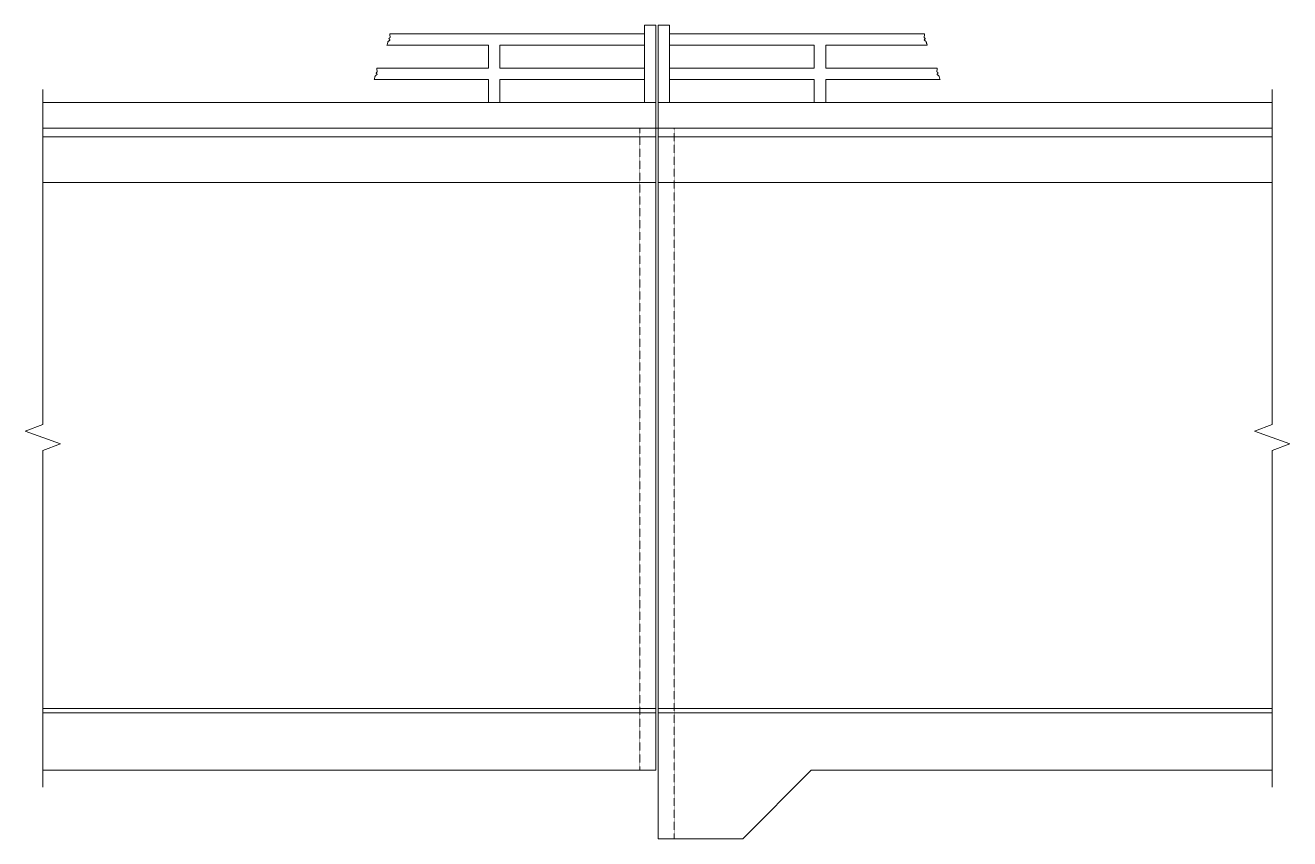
# Model space of a CAD drawing. Extents: x 2542500 to 2835796, y -294794 to -159040.
# Drawn here: x 2824729 to 2835796, y -167939 to -160824 of the extents above; entities that cross this region are included whole.
import ezdxf

# ---------------------------------------------------------------- set-up
doc = ezdxf.new("R2010")
doc.units = 0
doc.header["$LTSCALE"] = 8
doc.header["$MEASUREMENT"] = 0
doc.linetypes.add('HIDDEN', pattern=[0.375, 0.25, -0.125])
doc.layers.get('0').update_dxf_attribs({"color": 22, "linetype": 'CONTINUOUS'})
doc.layers.add('HANDRAIL', color=92, linetype='CONTINUOUS', lineweight=15)
doc.layers.add('R_DASHED', color=183, linetype='HIDDEN', lineweight=9)

msp = doc.modelspace()

# ---------------------------------------------------------------- linework, layer by layer
at = {"lineweight": 13, "ltscale": 0.13, "flags": 128}
for points in [[(2824883, -167488.8), (2824883, -164541.7), (2825037.6, -164485.4), (2824728.5, -164372.9), (2824883, -164316.7), (2824883, -161385.8)], [(2835641.2, -167488.8), (2835641.2, -164541.7), (2835795.7, -164485.4), (2835486.6, -164372.9), (2835641.2, -164316.7), (2835641.2, -161385.8)], [(2824883, -161723.8), (2830248.5, -161723.8)], [(2824883, -161723.8), (2830248.5, -161723.8)], [(2830248.5, -161798.8), (2824883, -161798.8)], [(2824883, -161798.8), (2830248.5, -161798.8)], [(2830248.5, -161723.8), (2830248.5, -167338.8)], [(2830268.5, -161723.8), (2830268.5, -167938.8)], [(2830268.5, -161723.8), (2835641.2, -161723.8)], [(2835641.2, -161798.8), (2830268.5, -161798.8)], [(2830248.5, -162198.8), (2824883, -162198.8)], [(2824883, -162198.8), (2830248.5, -162198.8)], [(2835641.2, -162198.8), (2830268.5, -162198.8)], [(2824883, -166798.8), (2830248.5, -166798.8)], [(2824883, -166838.8), (2830248.5, -166838.8)], [(2835641.2, -166798.8), (2830268.5, -166798.8)], [(2835641.2, -166838.8), (2830268.5, -166838.8)], [(2824883, -167338.8), (2830248.5, -167338.8)], [(2831608.5, -167338.8), (2831008.5, -167938.8)], [(2835641.2, -167338.8), (2831608.5, -167338.8)], [(2831008.5, -167938.8), (2830268.5, -167938.8)]]:
    msp.add_lwpolyline(points, dxfattribs=at)
at = {"layer": 'HANDRAIL'}
for points in [[(2827918.7, -160898.8), (2827918.5, -160902.3), (2827918.3, -160905.8), (2827918.3, -160907.6), (2827918.5, -160909.5), (2827918.8, -160911.8), (2827919, -160913.2), (2827920.9, -160920.8), (2827921.3, -160922.7), (2827921.5, -160924.5), (2827921.6, -160926.3), (2827921.5, -160928), (2827921.3, -160928.9), (2827921.1, -160929.7), (2827920.8, -160930.5), (2827920.4, -160931.3), (2827919.9, -160932.1), (2827919.4, -160932.7), (2827918.7, -160933.5), (2827917.9, -160934.2), (2827914.7, -160936.9), (2827913.3, -160938.1), (2827912.7, -160938.8), (2827912.2, -160939.4), (2827911.8, -160940), (2827911.6, -160940.7), (2827911.6, -160941.2), (2827911.7, -160942), (2827912, -160942.7), (2827912.5, -160943.4), (2827913.1, -160944.2), (2827913.7, -160944.9), (2827915.2, -160946.3), (2827916.8, -160947.7), (2827918.3, -160949.1), (2827918.9, -160949.8), (2827919.5, -160950.5), (2827919.9, -160951.2), (2827920.1, -160951.7), (2827920.2, -160952.4), (2827920.1, -160953), (2827919.9, -160953.6), (2827919.6, -160954.2), (2827919.1, -160954.7), (2827918.5, -160955.3), (2827917.9, -160955.8), (2827917.1, -160956.4), (2827915.4, -160957.4), (2827913.6, -160958.5), (2827911.6, -160959.7), (2827909.7, -160960.9), (2827907.9, -160962.1), (2827907.1, -160962.8), (2827906.3, -160963.4), (2827905.6, -160964.2), (2827905, -160964.9), (2827904, -160966.4), (2827903.2, -160968), (2827902.6, -160969.7), (2827902, -160971.4), (2827901.1, -160975.2), (2827899.3, -160981.8), (2827898.2, -160985.2), (2827895.9, -160992), (2827893.5, -160998.8)], [(2832598.3, -160898.8), (2832598.6, -160902.3), (2832598.7, -160905.8), (2832598.7, -160907.6), (2832598.6, -160909.5), (2832598.3, -160911.8), (2832598, -160913.2), (2832596.1, -160920.8), (2832595.8, -160922.7), (2832595.5, -160924.5), (2832595.4, -160926.3), (2832595.6, -160928), (2832595.7, -160928.9), (2832595.9, -160929.7), (2832596.3, -160930.5), (2832596.6, -160931.3), (2832597.1, -160932.1), (2832597.6, -160932.7), (2832598.4, -160933.5), (2832599.1, -160934.2), (2832602.3, -160936.9), (2832603.7, -160938.1), (2832604.3, -160938.8), (2832604.8, -160939.4), (2832605.2, -160940), (2832605.4, -160940.7), (2832605.5, -160941.2), (2832605.3, -160942), (2832605, -160942.7), (2832604.5, -160943.4), (2832604, -160944.2), (2832603.3, -160944.9), (2832601.8, -160946.3), (2832600.2, -160947.7), (2832598.7, -160949.1), (2832598.1, -160949.8), (2832597.6, -160950.5), (2832597.2, -160951.2), (2832597, -160951.7), (2832596.8, -160952.4), (2832596.9, -160953), (2832597.1, -160953.6), (2832597.5, -160954.2), (2832597.9, -160954.7), (2832598.5, -160955.3), (2832599.2, -160955.8), (2832599.9, -160956.4), (2832601.6, -160957.4), (2832603.5, -160958.5), (2832605.4, -160959.7), (2832607.3, -160960.9), (2832609.1, -160962.1), (2832610, -160962.8), (2832610.7, -160963.4), (2832611.4, -160964.2), (2832612, -160964.9), (2832613, -160966.4), (2832613.8, -160968), (2832614.5, -160969.7), (2832615, -160971.4), (2832615.9, -160975.2), (2832617.7, -160981.8), (2832618.8, -160985.2), (2832621.1, -160992), (2832623.6, -160998.8)], [(2827806.7, -161198.8), (2827806.4, -161202.3), (2827806.2, -161205.8), (2827806.3, -161207.6), (2827806.4, -161209.5), (2827806.7, -161211.8), (2827806.9, -161213.2), (2827808.8, -161220.8), (2827809.2, -161222.7), (2827809.5, -161224.5), (2827809.5, -161226.3), (2827809.4, -161228), (2827809.2, -161228.9), (2827809, -161229.7), (2827808.7, -161230.5), (2827808.3, -161231.3), (2827807.8, -161232.1), (2827807.3, -161232.7), (2827806.6, -161233.5), (2827805.9, -161234.2), (2827802.7, -161236.9), (2827801.2, -161238.1), (2827800.6, -161238.8), (2827800.1, -161239.4), (2827799.8, -161240), (2827799.5, -161240.7), (2827799.5, -161241.2), (2827799.7, -161242), (2827800, -161242.7), (2827800.4, -161243.4), (2827801, -161244.2), (2827801.7, -161244.9), (2827803.2, -161246.3), (2827804.8, -161247.7), (2827806.2, -161249.1), (2827806.8, -161249.8), (2827807.4, -161250.5), (2827807.8, -161251.2), (2827808, -161251.7), (2827808.1, -161252.4), (2827808, -161253), (2827807.8, -161253.6), (2827807.5, -161254.2), (2827807, -161254.7), (2827806.5, -161255.3), (2827805.8, -161255.8), (2827805.1, -161256.4), (2827803.4, -161257.4), (2827801.5, -161258.5), (2827799.6, -161259.7), (2827797.6, -161260.9), (2827795.8, -161262.1), (2827795, -161262.8), (2827794.3, -161263.4), (2827793.6, -161264.2), (2827793, -161264.9), (2827791.9, -161266.4), (2827791.1, -161268), (2827790.5, -161269.7), (2827790, -161271.4), (2827789, -161275.2), (2827787.2, -161281.8), (2827786.2, -161285.2), (2827783.8, -161292), (2827781.4, -161298.8)], [(2832710.4, -161198.8), (2832710.6, -161202.3), (2832710.8, -161205.8), (2832710.8, -161207.6), (2832710.7, -161209.5), (2832710.4, -161211.8), (2832710.1, -161213.2), (2832708.2, -161220.8), (2832707.8, -161222.7), (2832707.6, -161224.5), (2832707.5, -161226.3), (2832707.6, -161228), (2832707.8, -161228.9), (2832708, -161229.7), (2832708.3, -161230.5), (2832708.7, -161231.3), (2832709.2, -161232.1), (2832709.7, -161232.7), (2832710.4, -161233.5), (2832711.2, -161234.2), (2832714.4, -161236.9), (2832715.8, -161238.1), (2832716.4, -161238.8), (2832716.9, -161239.4), (2832717.3, -161240), (2832717.5, -161240.7), (2832717.5, -161241.2), (2832717.4, -161242), (2832717.1, -161242.7), (2832716.6, -161243.4), (2832716, -161244.2), (2832715.4, -161244.9), (2832713.9, -161246.3), (2832712.3, -161247.7), (2832710.8, -161249.1), (2832710.2, -161249.8), (2832709.7, -161250.5), (2832709.3, -161251.2), (2832709, -161251.7), (2832708.9, -161252.4), (2832709, -161253), (2832709.2, -161253.6), (2832709.5, -161254.2), (2832710, -161254.7), (2832710.6, -161255.3), (2832711.2, -161255.8), (2832712, -161256.4), (2832713.7, -161257.4), (2832715.5, -161258.5), (2832717.5, -161259.7), (2832719.4, -161260.9), (2832721.2, -161262.1), (2832722, -161262.8), (2832722.8, -161263.4), (2832723.5, -161264.2), (2832724.1, -161264.9), (2832725.1, -161266.4), (2832725.9, -161268), (2832726.6, -161269.7), (2832727.1, -161271.4), (2832728, -161275.2), (2832729.8, -161281.8), (2832730.9, -161285.2), (2832733.2, -161292), (2832735.6, -161298.8)]]:
    msp.add_lwpolyline(points, dxfattribs=at)
at = {"layer": 'HANDRAIL', "flags": 128}
for points in [[(2827918.7, -160898.8), (2830148.5, -160898.8)], [(2830148.5, -160823.8), (2830248.5, -160823.8)], [(2830148.5, -160823.8), (2830148.5, -161498.8)], [(2830248.5, -161723.8), (2830248.5, -160823.8)], [(2830268.5, -161723.8), (2830268.5, -160823.8)], [(2830368.5, -160823.8), (2830268.5, -160823.8)], [(2830368.5, -160823.8), (2830368.5, -161498.8)], [(2832598.3, -160898.8), (2830368.5, -160898.8)], [(2827893.5, -160998.8), (2828782.5, -160998.8)], [(2828782.5, -160998.8), (2828782.5, -161198.8)], [(2828882.5, -160998.8), (2830148.5, -160998.8)], [(2828882.5, -160998.8), (2828882.5, -161198.8)], [(2831634.5, -160998.8), (2830368.5, -160998.8)], [(2831634.5, -160998.8), (2831634.5, -161198.8)], [(2832623.6, -160998.8), (2831734.5, -160998.8)], [(2831734.5, -160998.8), (2831734.5, -161198.8)], [(2827806.7, -161198.8), (2828782.5, -161198.8)], [(2828882.5, -161198.8), (2830148.5, -161198.8)], [(2831634.5, -161198.8), (2830368.5, -161198.8)], [(2832710.4, -161198.8), (2831734.5, -161198.8)], [(2827781.4, -161298.8), (2828782.5, -161298.8)], [(2828782.5, -161298.8), (2828782.5, -161498.8)], [(2828882.5, -161298.8), (2830148.5, -161298.8)], [(2828882.5, -161298.8), (2828882.5, -161498.8)], [(2831634.5, -161298.8), (2830368.5, -161298.8)], [(2831634.5, -161298.8), (2831634.5, -161498.8)], [(2832735.6, -161298.8), (2831734.5, -161298.8)], [(2831734.5, -161298.8), (2831734.5, -161498.8)], [(2824883, -161498.8), (2830248.5, -161498.8)], [(2830268.5, -161498.8), (2835641.2, -161498.8)]]:
    msp.add_lwpolyline(points, dxfattribs=at)
at = {"layer": 'R_DASHED', "flags": 128}
msp.add_lwpolyline([(2830108.5, -167338.8), (2830108.5, -161723.8), (2830408.5, -161723.8), (2830408.5, -167938.8), (2830268.5, -167938.8)], dxfattribs=at)

doc.saveas('drawing.dxf')
